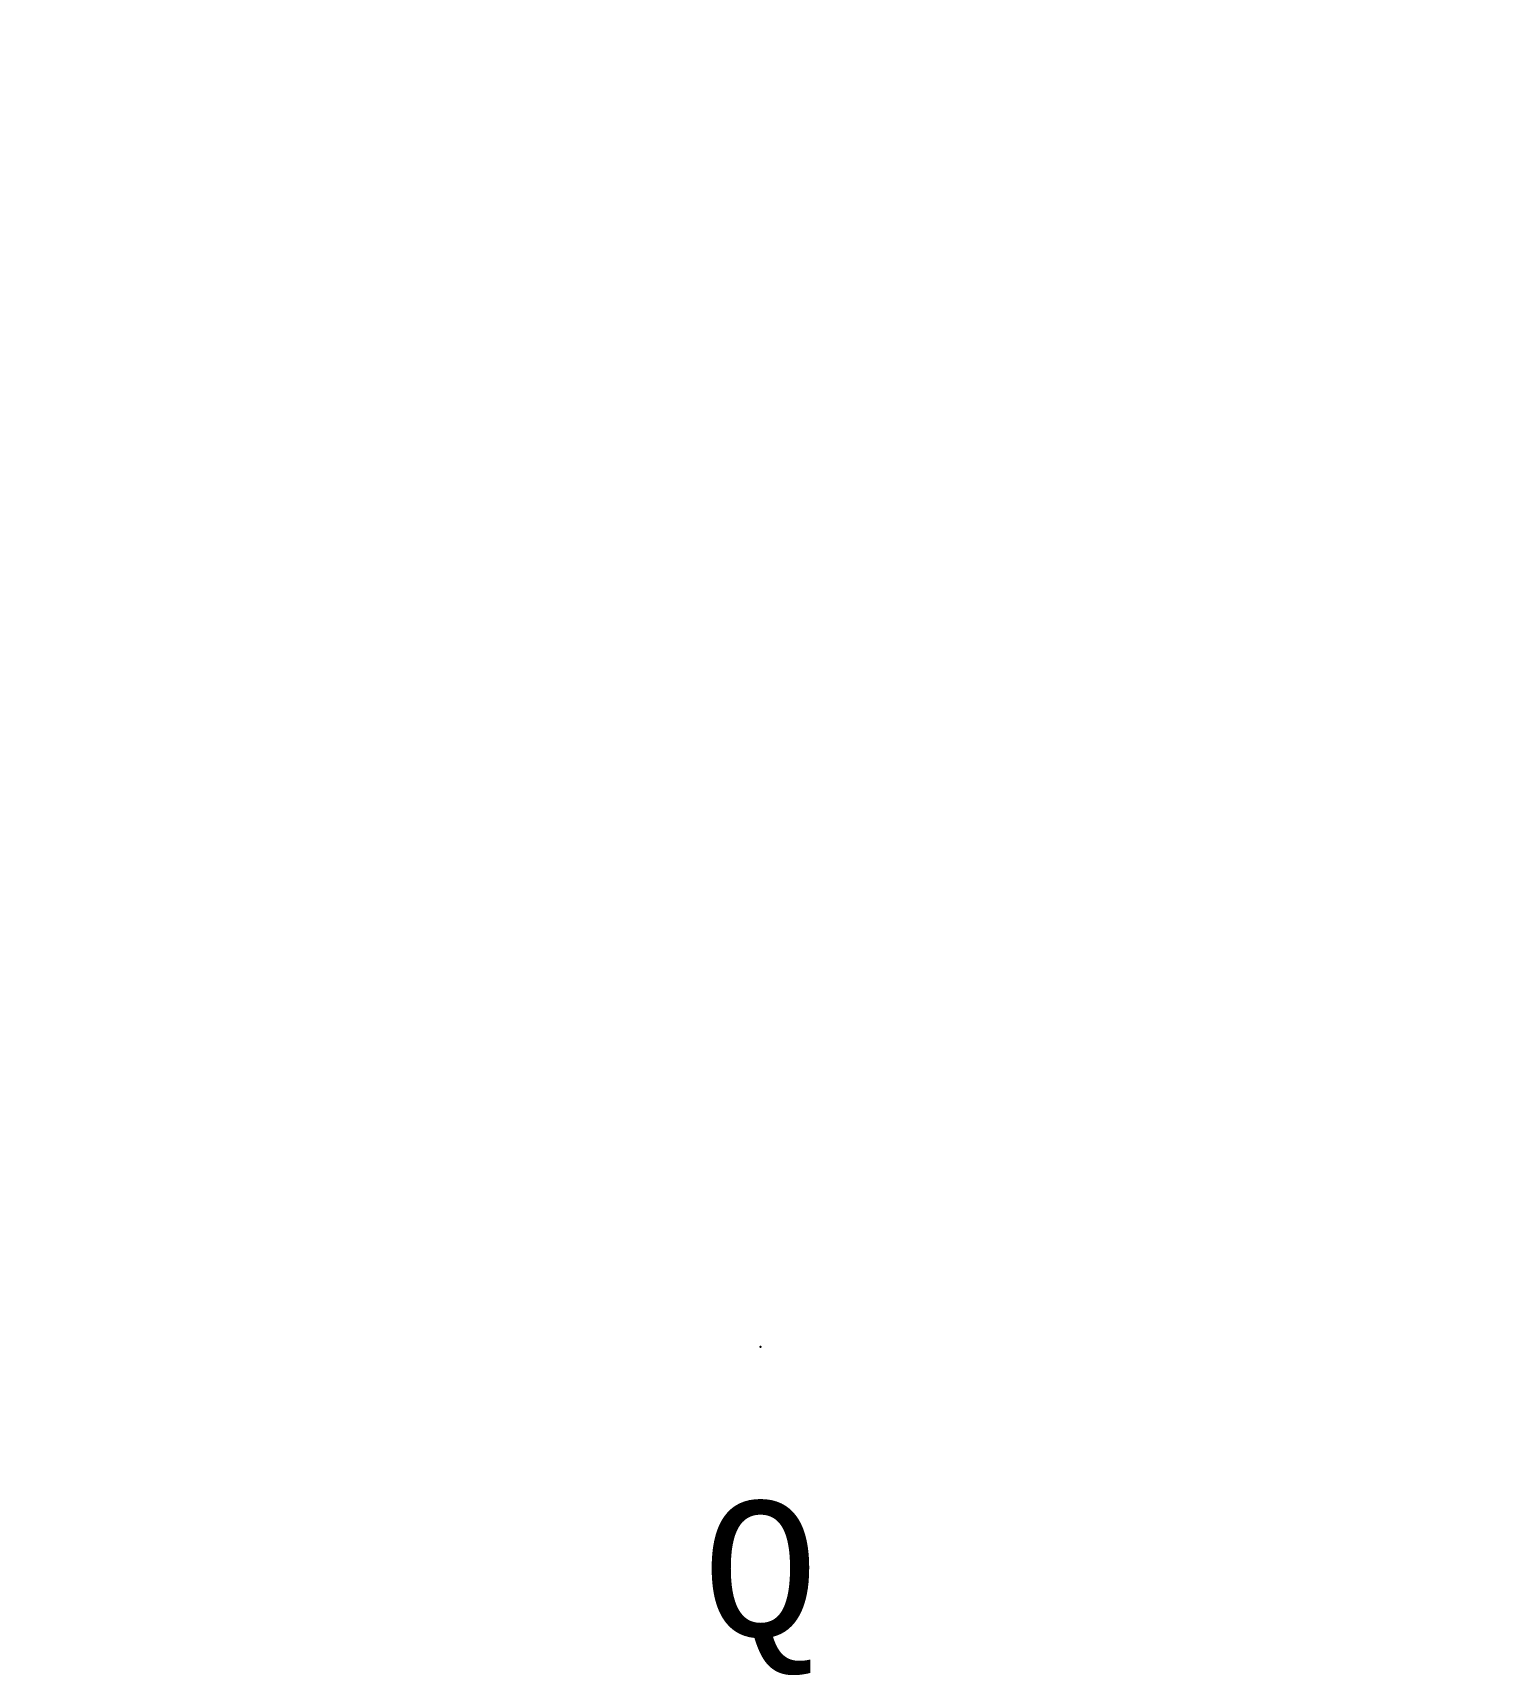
# Model space of a CAD drawing. Header units: inches. Extents: x -13.5 to 13.5, y -6.1 to 24.3.
import ezdxf
from ezdxf.enums import TextEntityAlignment as Align

# ---------------------------------------------------------------- set-up
doc = ezdxf.new("R2010")
doc.units = ezdxf.units.IN
doc.header["$MEASUREMENT"] = 0
doc.layers.add('A-FURN-P-SEAT', color=2, linetype='Continuous')
doc.layers.add('A-FURN-P-SEAT-T', color=2, linetype='Continuous')
doc.styles.add('MONOTXT', font='MONOTXT.SHX')

msp = doc.modelspace()

# ---------------------------------------------------------------- texts
at = {"layer": 'A-FURN-P-SEAT-T', "style": 'MONOTXT'}
msp.add_text('Q', height=2.5, dxfattribs=at).set_placement((0, -2.855, 0), align=Align.TOP_CENTER)

# ---------------------------------------------------------------- linework, layer by layer
at = {"layer": 'A-FURN-P-SEAT'}
for points in [[(-8.416, 24.192, 0, 0, 0), (-8.592, 24.14, 0.197, 0.197, 0)], [(-8.036, 24.192, 0, 0, 0), (-8.416, 24.192, 0.197, 0.197, 0)], [(-8.036, 24.192, 0, 0, 0), (-8.036, 24.02, 0.197, 0.197, 0)], [(-8.036, 24.02, 0, 0, 0), (-8.036, 24.192, 0.197, 0.197, 0)], [(-7.977, 24.192, 0, 0, 0), (-7.977, 24.104, 0.197, 0.197, 0)], [(-7.977, 24.02, 0, 0, 0), (-7.977, 24.192, 0.197, 0.197, 0)], [(-7.977, 24.192, 0, 0, 0), (-7.249, 24.192, 0.197, 0.197, 0)], [(-7.249, 24.192, 0, 0, 0), (-7.249, 24.104, 0.197, 0.197, 0)], [(-7.249, 24.192, 0, 0, 0), (-7.249, 24.02, 0.197, 0.197, 0)], [(-7.19, 24.02, 0, 0, 0), (-7.19, 24.192, 0.197, 0.197, 0)], [(-7.19, 24.192, 0, 0, 0), (-7.19, 24.02, 0.197, 0.197, 0)], [(-7.19, 24.192, 0, 0, 0), (-6.81, 24.192, 0.197, 0.197, 0)], [(-6.81, 24.192, 0, 0, 0), (-6.634, 24.14, 0.197, 0.197, 0)], [(6.81, 24.192, 0, 0, 0), (6.634, 24.14, 0.197, 0.197, 0)], [(7.19, 24.192, 0, 0, 0), (6.81, 24.192, 0.197, 0.197, 0)], [(7.19, 24.192, 0, 0, 0), (7.19, 24.021, 0.197, 0.197, 0)], [(7.19, 24.021, 0, 0, 0), (7.19, 24.192, 0.197, 0.197, 0)], [(7.249, 24.021, 0, 0, 0), (7.249, 24.192, 0.197, 0.197, 0)], [(7.249, 24.192, 0, 0, 0), (7.977, 24.192, 0.197, 0.197, 0)], [(7.249, 24.192, 0, 0, 0), (7.249, 24.105, 0.197, 0.197, 0)], [(7.977, 24.192, 0, 0, 0), (7.977, 24.021, 0.197, 0.197, 0)], [(7.977, 24.192, 0, 0, 0), (7.977, 24.105, 0.197, 0.197, 0)], [(8.036, 24.192, 0, 0, 0), (8.036, 24.021, 0.197, 0.197, 0)], [(8.036, 24.192, 0, 0, 0), (8.416, 24.192, 0.197, 0.197, 0)], [(8.036, 24.021, 0, 0, 0), (8.036, 24.192, 0.197, 0.197, 0)], [(8.416, 24.192, 0, 0, 0), (8.592, 24.14, 0.197, 0.197, 0)], [(-8.651, 23.983, 0, 0, 0), (-8.592, 24.14, 0.197, 0.197, 0)], [(-8.651, 23.84, 0, 0, 0), (-8.651, 23.983, 0.197, 0.197, 0)], [(-8.651, 23.983, 0, 0, 0), (-8.651, 23.84, 0.197, 0.197, 0)], [(-8.036, 23.882, 0, 0, 0), (-8.036, 24.032, 0.197, 0.197, 0)], [(-8.036, 24.032, 0, 0, 0), (-8.036, 23.882, 0.197, 0.197, 0)], [(-8.036, 24.02, 0, 0, 0), (-8.036, 23.552, 0.197, 0.197, 0)], [(-8.036, 23.552, 0, 0, 0), (-8.036, 24.02, 0.197, 0.197, 0)], [(-7.977, 24.104, 0, 0, 0), (-7.977, 23.945, 0.197, 0.197, 0)], [(-7.977, 24.032, 0, 0, 0), (-7.977, 23.882, 0.197, 0.197, 0)], [(-7.977, 24.032, 0, 0, 0), (-7.977, 23.945, 0.197, 0.197, 0)], [(-7.977, 23.552, 0, 0, 0), (-7.977, 24.02, 0.197, 0.197, 0)], [(-7.249, 23.945, 0, 0, 0), (-7.249, 24.104, 0.197, 0.197, 0)], [(-7.249, 24.032, 0, 0, 0), (-7.249, 23.882, 0.197, 0.197, 0)], [(-7.249, 24.032, 0, 0, 0), (-7.249, 23.945, 0.197, 0.197, 0)], [(-7.249, 24.02, 0, 0, 0), (-7.249, 23.552, 0.197, 0.197, 0)], [(-7.19, 23.882, 0, 0, 0), (-7.19, 24.032, 0.197, 0.197, 0)], [(-7.19, 24.032, 0, 0, 0), (-7.19, 23.882, 0.197, 0.197, 0)], [(-7.19, 24.02, 0, 0, 0), (-7.19, 23.552, 0.197, 0.197, 0)], [(-7.19, 23.552, 0, 0, 0), (-7.19, 24.02, 0.197, 0.197, 0)], [(-6.575, 23.983, 0, 0, 0), (-6.634, 24.14, 0.197, 0.197, 0)], [(-6.575, 23.84, 0, 0, 0), (-6.575, 23.983, 0.197, 0.197, 0)], [(-6.575, 23.983, 0, 0, 0), (-6.575, 23.84, 0.197, 0.197, 0)], [(6.575, 23.984, 0, 0, 0), (6.634, 24.14, 0.197, 0.197, 0)], [(6.575, 23.84, 0, 0, 0), (6.575, 23.984, 0.197, 0.197, 0)], [(6.575, 23.984, 0, 0, 0), (6.575, 23.84, 0.197, 0.197, 0)], [(7.19, 23.883, 0, 0, 0), (7.19, 24.033, 0.197, 0.197, 0)], [(7.19, 24.033, 0, 0, 0), (7.19, 23.883, 0.197, 0.197, 0)], [(7.19, 24.021, 0, 0, 0), (7.19, 23.552, 0.197, 0.197, 0)], [(7.19, 23.552, 0, 0, 0), (7.19, 24.021, 0.197, 0.197, 0)], [(7.249, 24.105, 0, 0, 0), (7.249, 24.021, 0.197, 0.197, 0)], [(7.249, 24.033, 0, 0, 0), (7.249, 24.021, 0.197, 0.197, 0)], [(7.249, 24.033, 0, 0, 0), (7.249, 24.021, 0.197, 0.197, 0)], [(7.249, 23.552, 0, 0, 0), (7.249, 24.021, 0.197, 0.197, 0)], [(7.249, 24.021, 0, 0, 0), (7.249, 23.883, 0.197, 0.197, 0)], [(7.249, 24.021, 0, 0, 0), (7.249, 23.945, 0.197, 0.197, 0)], [(7.249, 24.021, 0, 0, 0), (7.249, 23.945, 0.197, 0.197, 0)], [(7.977, 23.945, 0, 0, 0), (7.977, 24.105, 0.197, 0.197, 0)], [(7.977, 24.033, 0, 0, 0), (7.977, 23.883, 0.197, 0.197, 0)], [(7.977, 24.033, 0, 0, 0), (7.977, 23.945, 0.197, 0.197, 0)], [(7.977, 24.021, 0, 0, 0), (7.977, 23.552, 0.197, 0.197, 0)], [(8.036, 23.883, 0, 0, 0), (8.036, 24.033, 0.197, 0.197, 0)], [(8.036, 24.033, 0, 0, 0), (8.036, 23.883, 0.197, 0.197, 0)], [(8.036, 24.021, 0, 0, 0), (8.036, 23.552, 0.197, 0.197, 0)], [(8.036, 23.552, 0, 0, 0), (8.036, 24.021, 0.197, 0.197, 0)], [(8.651, 23.984, 0, 0, 0), (8.592, 24.14, 0.197, 0.197, 0)], [(8.651, 23.84, 0, 0, 0), (8.651, 23.984, 0.197, 0.197, 0)], [(8.651, 23.984, 0, 0, 0), (8.651, 23.84, 0.197, 0.197, 0)], [(-8.651, 23.448, 0, 0, 0), (-8.651, 23.84, 0.197, 0.197, 0)], [(-8.651, 23.84, 0, 0, 0), (-8.651, 23.448, 0.197, 0.197, 0)], [(-8.036, 23.472, 0, 0, 0), (-8.036, 23.882, 0.197, 0.197, 0)], [(-8.036, 23.882, 0, 0, 0), (-8.036, 23.472, 0.197, 0.197, 0)], [(-7.977, 23.882, 0, 0, 0), (-7.977, 23.472, 0.197, 0.197, 0)], [(-7.249, 23.882, 0, 0, 0), (-7.249, 23.472, 0.197, 0.197, 0)], [(-7.19, 23.472, 0, 0, 0), (-7.19, 23.882, 0.197, 0.197, 0)], [(-7.19, 23.882, 0, 0, 0), (-7.19, 23.472, 0.197, 0.197, 0)], [(-6.575, 23.448, 0, 0, 0), (-6.575, 23.84, 0.197, 0.197, 0)], [(-6.575, 23.84, 0, 0, 0), (-6.575, 23.448, 0.197, 0.197, 0)], [(6.575, 23.84, 0, 0, 0), (6.575, 23.448, 0.197, 0.197, 0)], [(6.575, 23.448, 0, 0, 0), (6.575, 23.84, 0.197, 0.197, 0)], [(7.19, 23.473, 0, 0, 0), (7.19, 23.883, 0.197, 0.197, 0)], [(7.19, 23.883, 0, 0, 0), (7.19, 23.473, 0.197, 0.197, 0)], [(7.977, 23.883, 0, 0, 0), (7.977, 23.473, 0.197, 0.197, 0)], [(8.036, 23.473, 0, 0, 0), (8.036, 23.883, 0.197, 0.197, 0)], [(8.036, 23.883, 0, 0, 0), (8.036, 23.473, 0.197, 0.197, 0)], [(8.651, 23.448, 0, 0, 0), (8.651, 23.84, 0.197, 0.197, 0)], [(8.651, 23.84, 0, 0, 0), (8.651, 23.448, 0.197, 0.197, 0)], [(-8.651, 23.448, 0, 0, 0), (-8.651, 22.912, 0.197, 0.197, 0)], [(-8.651, 22.912, 0, 0, 0), (-8.651, 23.448, 0.197, 0.197, 0)], [(-8.036, 23.552, 0, 0, 0), (-8.036, 22.912, 0.197, 0.197, 0)], [(-8.036, 23.552, 0, 0, 0), (-8.036, 22.912, 0.197, 0.197, 0)], [(-8.036, 22.912, 0, 0, 0), (-8.036, 23.472, 0.197, 0.197, 0)], [(-8.036, 23.472, 0, 0, 0), (-8.036, 22.912, 0.197, 0.197, 0)], [(-7.977, 22.912, 0, 0, 0), (-7.977, 23.552, 0.197, 0.197, 0)], [(-7.977, 23.472, 0, 0, 0), (-7.977, 22.912, 0.197, 0.197, 0)], [(-7.249, 23.552, 0, 0, 0), (-7.249, 22.912, 0.197, 0.197, 0)], [(-7.249, 23.472, 0, 0, 0), (-7.249, 22.912, 0.197, 0.197, 0)], [(-7.19, 23.552, 0, 0, 0), (-7.19, 22.912, 0.197, 0.197, 0)], [(-7.19, 22.912, 0, 0, 0), (-7.19, 23.552, 0.197, 0.197, 0)], [(-7.19, 22.912, 0, 0, 0), (-7.19, 23.472, 0.197, 0.197, 0)], [(-7.19, 23.472, 0, 0, 0), (-7.19, 22.912, 0.197, 0.197, 0)], [(-6.575, 22.912, 0, 0, 0), (-6.575, 23.448, 0.197, 0.197, 0)], [(-6.575, 23.448, 0, 0, 0), (-6.575, 22.912, 0.197, 0.197, 0)], [(6.575, 23.448, 0, 0, 0), (6.575, 22.913, 0.197, 0.197, 0)], [(6.575, 22.913, 0, 0, 0), (6.575, 23.448, 0.197, 0.197, 0)], [(7.19, 23.552, 0, 0, 0), (7.19, 22.913, 0.197, 0.197, 0)], [(7.19, 23.552, 0, 0, 0), (7.19, 22.913, 0.197, 0.197, 0)], [(7.19, 22.913, 0, 0, 0), (7.19, 23.473, 0.197, 0.197, 0)], [(7.19, 23.473, 0, 0, 0), (7.19, 22.913, 0.197, 0.197, 0)], [(7.249, 22.913, 0, 0, 0), (7.249, 23.552, 0.197, 0.197, 0)], [(7.249, 23.473, 0, 0, 0), (7.249, 22.913, 0.197, 0.197, 0)], [(7.977, 23.552, 0, 0, 0), (7.977, 22.913, 0.197, 0.197, 0)], [(7.977, 23.473, 0, 0, 0), (7.977, 22.913, 0.197, 0.197, 0)], [(8.036, 23.552, 0, 0, 0), (8.036, 22.913, 0.197, 0.197, 0)], [(8.036, 22.913, 0, 0, 0), (8.036, 23.552, 0.197, 0.197, 0)], [(8.036, 22.913, 0, 0, 0), (8.036, 23.473, 0.197, 0.197, 0)], [(8.036, 23.473, 0, 0, 0), (8.036, 22.913, 0.197, 0.197, 0)], [(8.651, 22.913, 0, 0, 0), (8.651, 23.448, 0.197, 0.197, 0)], [(8.651, 23.448, 0, 0, 0), (8.651, 22.913, 0.197, 0.197, 0)], [(-8.651, 22.912, 0, 0, 0), (-8.651, 22.377, 0.197, 0.197, 0)], [(-8.651, 22.912, 0, 0, 0), (-8.651, 22.377, 0.197, 0.197, 0)], [(-8.036, 22.912, 0, 0, 0), (-8.036, 22.353, 0.197, 0.197, 0)], [(-8.036, 22.912, 0, 0, 0), (-8.036, 22.353, 0.197, 0.197, 0)], [(-8.036, 22.912, 0, 0, 0), (-8.036, 22.353, 0.197, 0.197, 0)], [(-8.036, 22.912, 0, 0, 0), (-8.036, 22.353, 0.197, 0.197, 0)], [(-7.977, 22.435, 0, 0, 0), (-7.977, 22.912, 0.197, 0.197, 0)], [(-7.977, 22.912, 0, 0, 0), (-7.977, 22.435, 0.197, 0.197, 0)], [(-7.249, 22.912, 0, 0, 0), (-7.249, 22.461, 0.197, 0.197, 0)], [(-7.249, 22.912, 0, 0, 0), (-7.249, 22.461, 0.197, 0.197, 0)], [(-7.19, 22.912, 0, 0, 0), (-7.19, 22.407, 0.197, 0.197, 0)], [(-7.19, 22.912, 0, 0, 0), (-7.19, 22.407, 0.197, 0.197, 0)], [(-7.19, 22.912, 0, 0, 0), (-7.19, 22.407, 0.197, 0.197, 0)], [(-7.19, 22.912, 0, 0, 0), (-7.19, 22.407, 0.197, 0.197, 0)], [(-6.575, 22.912, 0, 0, 0), (-6.575, 22.377, 0.197, 0.197, 0)], [(-6.575, 22.912, 0, 0, 0), (-6.575, 22.377, 0.197, 0.197, 0)], [(6.575, 22.913, 0, 0, 0), (6.575, 22.377, 0.197, 0.197, 0)], [(6.575, 22.913, 0, 0, 0), (6.575, 22.377, 0.197, 0.197, 0)], [(7.19, 22.913, 0, 0, 0), (7.19, 22.407, 0.197, 0.197, 0)], [(7.19, 22.913, 0, 0, 0), (7.19, 22.407, 0.197, 0.197, 0)], [(7.19, 22.913, 0, 0, 0), (7.19, 22.407, 0.197, 0.197, 0)], [(7.19, 22.913, 0, 0, 0), (7.19, 22.407, 0.197, 0.197, 0)], [(7.249, 22.46, 0, 0, 0), (7.249, 22.913, 0.197, 0.197, 0)], [(7.249, 22.913, 0, 0, 0), (7.249, 22.46, 0.197, 0.197, 0)], [(7.977, 22.913, 0, 0, 0), (7.977, 22.434, 0.197, 0.197, 0)], [(7.977, 22.913, 0, 0, 0), (7.977, 22.434, 0.197, 0.197, 0)], [(8.036, 22.913, 0, 0, 0), (8.036, 22.353, 0.197, 0.197, 0)], [(8.036, 22.913, 0, 0, 0), (8.036, 22.353, 0.197, 0.197, 0)], [(8.036, 22.913, 0, 0, 0), (8.036, 22.353, 0.197, 0.197, 0)], [(8.036, 22.913, 0, 0, 0), (8.036, 22.353, 0.197, 0.197, 0)], [(8.651, 22.913, 0, 0, 0), (8.651, 22.377, 0.197, 0.197, 0)], [(8.651, 22.913, 0, 0, 0), (8.651, 22.377, 0.197, 0.197, 0)], [(-8.651, 22.377, 0, 0, 0), (-8.651, 21.985, 0.197, 0.197, 0)], [(-8.651, 21.985, 0, 0, 0), (-8.651, 22.377, 0.197, 0.197, 0)], [(-8.092, 22.283, 0, 0, 0), (-7.985, 22.417, 0.197, 0.197, 0)], [(-7.973, 22.445, 0, 0, 0), (-7.985, 22.417, 0.197, 0.197, 0)], [(-7.985, 22.417, 0, 0, 0), (-7.977, 22.435, 0.197, 0.197, 0)], [(-7.985, 22.417, 0, 0, 0), (-7.977, 22.426, 0.197, 0.197, 0)], [(-7.977, 22.426, 0, 0, 0), (-7.957, 22.452, 0.197, 0.197, 0)], [(-7.977, 22.435, 0, 0, 0), (-7.973, 22.445, 0.197, 0.197, 0)], [(-7.973, 22.445, 0, 0, 0), (-7.957, 22.452, 0.197, 0.197, 0)], [(-7.973, 22.445, 0, 0, 0), (-7.957, 22.452, 0.197, 0.197, 0)], [(-7.957, 22.452, 0, 0, 0), (-7.915, 22.503, 0.197, 0.197, 0)], [(-7.652, 22.603, 0, 0, 0), (-7.915, 22.503, 0.197, 0.197, 0)], [(-7.333, 22.537, 0, 0, 0), (-7.652, 22.603, 0.197, 0.197, 0)], [(-7.249, 22.461, 0, 0, 0), (-7.333, 22.537, 0.197, 0.197, 0)], [(-7.293, 22.462, 0, 0, 0), (-7.305, 22.475, 0.197, 0.197, 0)], [(-7.249, 22.412, 0, 0, 0), (-7.293, 22.462, 0.197, 0.197, 0)], [(-7.163, 22.383, 0, 0, 0), (-7.249, 22.461, 0.197, 0.197, 0)], [(-7.232, 22.393, 0, 0, 0), (-7.249, 22.412, 0.197, 0.197, 0)], [(-7.213, 22.372, 0, 0, 0), (-7.232, 22.393, 0.197, 0.197, 0)], [(-7.213, 22.372, 0, 0, 0), (-7.19, 22.345, 0.197, 0.197, 0)], [(-7.163, 22.383, 0, 0, 0), (-7.077, 22.217, 0.197, 0.197, 0)], [(-6.575, 22.377, 0, 0, 0), (-6.575, 21.985, 0.197, 0.197, 0)], [(-6.575, 21.985, 0, 0, 0), (-6.575, 22.377, 0.197, 0.197, 0)], [(-4.61, 22.066, 0, 0, 0), (-2.977, 22.407, 0.197, 0.197, 0)], [(-2.977, 22.407, 0, 0, 0), (-1.304, 22.568, 0.197, 0.197, 0)], [(-2.956, 22.229, 0, 0, 0), (0, 22.437, 0.197, 0.197, 0)], [(-2.956, 22.242, 0, 0, 0), (-1.294, 22.403, 0.197, 0.197, 0)], [(-1.304, 22.568, 0, 0, 0), (-0.75, 22.568, 0.197, 0.197, 0)], [(-1.303, 22.545, 0, 0, 0), (0, 22.599, 0.197, 0.197, 0)], [(-1.294, 22.403, 0, 0, 0), (0, 22.456, 0.197, 0.197, 0)], [(1.303, 22.545, 0, 0, 0), (0, 22.599, 0.197, 0.197, 0)], [(1.294, 22.403, 0, 0, 0), (0, 22.456, 0.197, 0.197, 0)], [(2.956, 22.229, 0, 0, 0), (0, 22.437, 0.197, 0.197, 0)], [(1.304, 22.568, 0, 0, 0), (0.75, 22.568, 0.197, 0.197, 0)], [(2.956, 22.242, 0, 0, 0), (1.294, 22.403, 0.197, 0.197, 0)], [(2.977, 22.407, 0, 0, 0), (1.304, 22.568, 0.197, 0.197, 0)], [(4.61, 22.066, 0, 0, 0), (2.977, 22.407, 0.197, 0.197, 0)], [(6.575, 22.377, 0, 0, 0), (6.575, 21.985, 0.197, 0.197, 0)], [(6.575, 21.985, 0, 0, 0), (6.575, 22.377, 0.197, 0.197, 0)], [(7.164, 22.383, 0, 0, 0), (7.077, 22.217, 0.197, 0.197, 0)], [(7.077, 22.217, 0, 0, 0), (7.214, 22.372, 0.197, 0.197, 0)], [(7.164, 22.383, 0, 0, 0), (7.249, 22.46, 0.197, 0.197, 0)], [(7.295, 22.463, 0, 0, 0), (7.214, 22.372, 0.197, 0.197, 0)], [(7.249, 22.46, 0, 0, 0), (7.333, 22.537, 0.197, 0.197, 0)], [(7.306, 22.475, 0, 0, 0), (7.295, 22.463, 0.197, 0.197, 0)], [(7.333, 22.537, 0, 0, 0), (7.652, 22.603, 0.197, 0.197, 0)], [(7.652, 22.603, 0, 0, 0), (7.916, 22.503, 0.197, 0.197, 0)], [(7.977, 22.427, 0, 0, 0), (7.916, 22.503, 0.197, 0.197, 0)], [(7.957, 22.452, 0, 0, 0), (7.973, 22.445, 0.197, 0.197, 0)], [(7.973, 22.445, 0, 0, 0), (7.957, 22.452, 0.197, 0.197, 0)], [(7.973, 22.445, 0, 0, 0), (7.984, 22.419, 0.197, 0.197, 0)], [(7.977, 22.434, 0, 0, 0), (7.973, 22.445, 0.197, 0.197, 0)], [(7.984, 22.419, 0, 0, 0), (7.977, 22.434, 0.197, 0.197, 0)], [(8.093, 22.283, 0, 0, 0), (7.977, 22.427, 0.197, 0.197, 0)], [(8.651, 22.377, 0, 0, 0), (8.651, 21.985, 0.197, 0.197, 0)], [(8.651, 21.985, 0, 0, 0), (8.651, 22.377, 0.197, 0.197, 0)], [(-8.128, 21.959, 0, 0, 0), (-8.111, 22.112, 0.197, 0.197, 0)], [(-8.111, 22.112, 0, 0, 0), (-8.122, 22.085, 0.197, 0.197, 0)], [(-8.122, 22.085, 0, 0, 0), (-8.111, 22.112, 0.197, 0.197, 0)], [(-8.122, 22.085, 0, 0, 0), (-8.116, 22.069, 0.197, 0.197, 0)], [(-8.116, 22.069, 0, 0, 0), (-8.122, 22.085, 0.197, 0.197, 0)], [(-8.111, 22.112, 0, 0, 0), (-8.092, 22.283, 0.197, 0.197, 0)], [(-7.19, 22.345, 0, 0, 0), (-7.077, 22.217, 0.197, 0.197, 0)], [(-7.076, 22.216, 0, 0, 0), (-7.077, 22.217, 0.197, 0.197, 0)], [(-7.076, 22.216, 0, 0, 0), (-6.903, 21.985, 0.197, 0.197, 0)], [(-4.573, 21.903, 0, 0, 0), (-2.956, 22.242, 0.197, 0.197, 0)], [(-2.956, 22.229, 0, 0, 0), (-4.573, 21.891, 0.197, 0.197, 0)], [(4.574, 21.903, 0, 0, 0), (2.956, 22.242, 0.197, 0.197, 0)], [(2.956, 22.229, 0, 0, 0), (4.574, 21.891, 0.197, 0.197, 0)], [(6.903, 21.985, 0, 0, 0), (7.076, 22.216, 0.197, 0.197, 0)], [(7.077, 22.217, 0, 0, 0), (7.076, 22.216, 0.197, 0.197, 0)], [(8.116, 22.071, 0, 0, 0), (8.093, 22.283, 0.197, 0.197, 0)], [(8.112, 22.11, 0, 0, 0), (8.122, 22.085, 0.197, 0.197, 0)], [(8.122, 22.085, 0, 0, 0), (8.112, 22.11, 0.197, 0.197, 0)], [(8.122, 22.085, 0, 0, 0), (8.116, 22.071, 0.197, 0.197, 0)], [(8.116, 22.071, 0, 0, 0), (8.122, 22.085, 0.197, 0.197, 0)], [(8.128, 21.959, 0, 0, 0), (8.116, 22.071, 0.197, 0.197, 0)], [(-8.651, 21.985, 0, 0, 0), (-8.651, 21.841, 0.197, 0.197, 0)], [(-8.651, 21.841, 0, 0, 0), (-8.651, 21.985, 0.197, 0.197, 0)], [(-8.651, 21.841, 0, 0, 0), (-8.592, 21.685, 0.197, 0.197, 0)], [(-8.036, 21.755, 0, 0, 0), (-8.128, 21.959, 0.197, 0.197, 0)], [(-8.077, 21.914, 0, 0, 0), (-8.008, 21.795, 0.197, 0.197, 0)], [(-7.988, 21.761, 0, 0, 0), (-8.008, 21.795, 0.197, 0.197, 0)], [(-6.303, 21.187, 0, 0, 0), (-6.903, 21.985, 0.197, 0.197, 0)], [(-6.575, 21.841, 0, 0, 0), (-6.634, 21.685, 0.197, 0.197, 0)], [(-6.575, 21.985, 0, 0, 0), (-6.575, 21.841, 0.197, 0.197, 0)], [(-6.575, 21.841, 0, 0, 0), (-6.575, 21.985, 0.197, 0.197, 0)], [(-5.41, 21.757, 0, 0, 0), (-4.61, 22.066, 0.197, 0.197, 0)], [(-5.362, 21.597, 0, 0, 0), (-4.573, 21.903, 0.197, 0.197, 0)], [(-4.573, 21.891, 0, 0, 0), (-5.353, 21.588, 0.197, 0.197, 0)], [(5.363, 21.597, 0, 0, 0), (4.574, 21.903, 0.197, 0.197, 0)], [(4.574, 21.891, 0, 0, 0), (5.354, 21.588, 0.197, 0.197, 0)], [(5.411, 21.757, 0, 0, 0), (4.61, 22.066, 0.197, 0.197, 0)], [(6.303, 21.187, 0, 0, 0), (6.903, 21.985, 0.197, 0.197, 0)], [(6.575, 21.985, 0, 0, 0), (6.575, 21.841, 0.197, 0.197, 0)], [(6.575, 21.841, 0, 0, 0), (6.575, 21.985, 0.197, 0.197, 0)], [(6.575, 21.841, 0, 0, 0), (6.634, 21.685, 0.197, 0.197, 0)], [(8.009, 21.795, 0, 0, 0), (7.985, 21.755, 0.197, 0.197, 0)], [(8.009, 21.795, 0, 0, 0), (8.036, 21.842, 0.197, 0.197, 0)], [(8.036, 21.754, 0, 0, 0), (8.128, 21.959, 0.197, 0.197, 0)], [(8.036, 21.842, 0, 0, 0), (8.078, 21.914, 0.197, 0.197, 0)], [(8.651, 21.841, 0, 0, 0), (8.592, 21.685, 0.197, 0.197, 0)], [(8.651, 21.985, 0, 0, 0), (8.651, 21.841, 0.197, 0.197, 0)], [(8.651, 21.841, 0, 0, 0), (8.651, 21.985, 0.197, 0.197, 0)], [(-8.416, 21.633, 0, 0, 0), (-8.592, 21.685, 0.197, 0.197, 0)], [(-8.036, 21.633, 0, 0, 0), (-8.416, 21.633, 0.197, 0.197, 0)], [(-8.034, 21.751, 0, 0, 0), (-8.036, 21.755, 0.197, 0.197, 0)], [(-8.036, 21.755, 0, 0, 0), (-8.036, 21.633, 0.197, 0.197, 0)], [(-8.036, 21.633, 0, 0, 0), (-8.036, 21.755, 0.197, 0.197, 0)], [(-8.034, 21.751, 0, 0, 0), (-7.977, 21.693, 0.197, 0.197, 0)], [(-7.965, 21.721, 0, 0, 0), (-7.988, 21.761, 0.197, 0.197, 0)], [(-7.977, 21.693, 0, 0, 0), (-7.903, 21.617, 0.197, 0.197, 0)], [(-7.977, 21.633, 0, 0, 0), (-7.977, 21.693, 0.197, 0.197, 0)], [(-7.977, 21.633, 0, 0, 0), (-7.977, 21.693, 0.197, 0.197, 0)], [(-7.977, 21.633, 0, 0, 0), (-7.918, 21.633, 0.197, 0.197, 0)], [(-7.903, 21.617, 0, 0, 0), (-7.965, 21.721, 0.197, 0.197, 0)], [(-7.903, 21.617, 0, 0, 0), (-7.902, 21.616, 0.197, 0.197, 0)], [(-7.736, 21.38, 0, 0, 0), (-7.902, 21.616, 0.197, 0.197, 0)], [(-6.669, 21.674, 0, 0, 0), (-6.634, 21.685, 0.197, 0.197, 0)], [(-6.328, 21.166, 0, 0, 0), (-5.954, 21.484, 0.197, 0.197, 0)], [(-5.954, 21.484, 0, 0, 0), (-5.41, 21.757, 0.197, 0.197, 0)], [(-5.903, 21.327, 0, 0, 0), (-5.362, 21.597, 0.197, 0.197, 0)], [(-5.353, 21.588, 0, 0, 0), (-5.903, 21.314, 0.197, 0.197, 0)], [(5.354, 21.588, 0, 0, 0), (5.903, 21.314, 0.197, 0.197, 0)], [(5.903, 21.327, 0, 0, 0), (5.363, 21.597, 0.197, 0.197, 0)], [(5.954, 21.484, 0, 0, 0), (5.411, 21.757, 0.197, 0.197, 0)], [(6.329, 21.166, 0, 0, 0), (5.954, 21.484, 0.197, 0.197, 0)], [(6.67, 21.675, 0, 0, 0), (6.634, 21.685, 0.197, 0.197, 0)], [(7.902, 21.616, 0, 0, 0), (7.736, 21.38, 0.197, 0.197, 0)], [(7.902, 21.616, 0, 0, 0), (7.903, 21.617, 0.197, 0.197, 0)], [(7.966, 21.723, 0, 0, 0), (7.903, 21.617, 0.197, 0.197, 0)], [(7.977, 21.692, 0, 0, 0), (7.903, 21.617, 0.197, 0.197, 0)], [(7.919, 21.633, 0, 0, 0), (7.977, 21.633, 0.197, 0.197, 0)], [(7.977, 21.742, 0, 0, 0), (7.966, 21.723, 0.197, 0.197, 0)], [(7.985, 21.755, 0, 0, 0), (7.977, 21.742, 0.197, 0.197, 0)], [(8.035, 21.751, 0, 0, 0), (7.977, 21.692, 0.197, 0.197, 0)], [(7.977, 21.692, 0, 0, 0), (7.977, 21.633, 0.197, 0.197, 0)], [(7.977, 21.633, 0, 0, 0), (7.977, 21.692, 0.197, 0.197, 0)], [(8.035, 21.751, 0, 0, 0), (8.036, 21.754, 0.197, 0.197, 0)], [(8.036, 21.754, 0, 0, 0), (8.036, 21.633, 0.197, 0.197, 0)], [(8.036, 21.633, 0, 0, 0), (8.036, 21.754, 0.197, 0.197, 0)], [(8.036, 21.633, 0, 0, 0), (8.416, 21.633, 0.197, 0.197, 0)], [(8.416, 21.633, 0, 0, 0), (8.592, 21.685, 0.197, 0.197, 0)], [(-6.835, 20.096, 0, 0, 0), (-7.736, 21.38, 0.197, 0.197, 0)], [(-6.527, 20.875, 0, 0, 0), (-6.328, 21.166, 0.197, 0.197, 0)], [(-6.275, 21.011, 0, 0, 0), (-5.903, 21.327, 0.197, 0.197, 0)], [(-5.903, 21.314, 0, 0, 0), (-6.275, 20.998, 0.197, 0.197, 0)], [(6.275, 21.011, 0, 0, 0), (5.903, 21.327, 0.197, 0.197, 0)], [(5.903, 21.314, 0, 0, 0), (6.275, 20.998, 0.197, 0.197, 0)], [(6.527, 20.875, 0, 0, 0), (6.329, 21.166, 0.197, 0.197, 0)], [(6.835, 20.096, 0, 0, 0), (7.736, 21.38, 0.197, 0.197, 0)], [(-6.527, 20.875, 0, 0, 0), (-6.544, 20.841, 0.197, 0.197, 0)], [(-6.471, 20.721, 0, 0, 0), (-6.275, 21.011, 0.197, 0.197, 0)], [(-6.275, 20.998, 0, 0, 0), (-6.471, 20.708, 0.197, 0.197, 0)], [(6.472, 20.721, 0, 0, 0), (6.275, 21.011, 0.197, 0.197, 0)], [(6.275, 20.998, 0, 0, 0), (6.472, 20.708, 0.197, 0.197, 0)], [(6.527, 20.875, 0, 0, 0), (6.545, 20.841, 0.197, 0.197, 0)], [(-7.18, 19.208, 0, 0, 0), (-6.544, 20.841, 0.197, 0.197, 0)], [(-6.569, 20.473, 0, 0, 0), (-6.471, 20.708, 0.197, 0.197, 0)], [(-6.471, 20.721, 0, 0, 0), (-6.542, 20.537, 0.197, 0.197, 0)], [(6.472, 20.721, 0, 0, 0), (6.543, 20.537, 0.197, 0.197, 0)], [(6.569, 20.473, 0, 0, 0), (6.472, 20.708, 0.197, 0.197, 0)], [(6.545, 20.841, 0, 0, 0), (7.181, 19.208, 0.197, 0.197, 0)], [(-6.569, 20.473, 0, 0, 0), (-7.182, 18.814, 0.197, 0.197, 0)], [(-6.609, 20.365, 0, 0, 0), (-7.101, 19.094, 0.197, 0.197, 0)], [(6.569, 20.473, 0, 0, 0), (7.183, 18.814, 0.197, 0.197, 0)], [(6.609, 20.365, 0, 0, 0), (7.101, 19.094, 0.197, 0.197, 0)], [(-7.18, 19.208, 0, 0, 0), (-7.697, 17.514, 0.197, 0.197, 0)], [(-7.612, 17.372, 0, 0, 0), (-7.101, 19.094, 0.197, 0.197, 0)], [(7.612, 17.372, 0, 0, 0), (7.101, 19.094, 0.197, 0.197, 0)], [(7.697, 17.514, 0, 0, 0), (7.181, 19.208, 0.197, 0.197, 0)], [(-7.182, 18.814, 0, 0, 0), (-7.486, 17.783, 0.197, 0.197, 0)], [(7.183, 18.814, 0, 0, 0), (7.486, 17.783, 0.197, 0.197, 0)], [(-7.691, 18.062, 0, 0, 0), (-7.459, 18.294, 0.197, 0.197, 0)], [(7.459, 18.294, 0, 0, 0), (7.691, 18.062, 0.197, 0.197, 0)], [(-8.695, 16.628, 0, 0, 0), (-7.691, 18.062, 0.197, 0.197, 0)], [(-2.757, 17.574, 0, 0, 0), (0, 17.819, 0.197, 0.197, 0)], [(2.758, 17.574, 0, 0, 0), (0, 17.819, 0.197, 0.197, 0)], [(7.691, 18.062, 0, 0, 0), (8.695, 16.628, 0.197, 0.197, 0)], [(-7.733, 17.406, 0, 0, 0), (-7.697, 17.514, 0.197, 0.197, 0)], [(-7.486, 17.783, 0, 0, 0), (-7.625, 16.824, 0.197, 0.197, 0)], [(-7.576, 17.491, 0, 0, 0), (-7.521, 17.538, 0.197, 0.197, 0)], [(-7.57, 17.512, 0, 0, 0), (-7.519, 17.556, 0.197, 0.197, 0)], [(-2.757, 17.574, 0, 0, 0), (-5.112, 16.935, 0.197, 0.197, 0)], [(2.758, 17.574, 0, 0, 0), (5.113, 16.935, 0.197, 0.197, 0)], [(7.486, 17.783, 0, 0, 0), (7.626, 16.824, 0.197, 0.197, 0)], [(7.57, 17.512, 0, 0, 0), (7.519, 17.556, 0.197, 0.197, 0)], [(7.577, 17.491, 0, 0, 0), (7.522, 17.538, 0.197, 0.197, 0)], [(7.733, 17.406, 0, 0, 0), (7.697, 17.514, 0.197, 0.197, 0)], [(-7.812, 17.142, 0, 0, 0), (-7.761, 17.259, 0.197, 0.197, 0)], [(-7.793, 17.187, 0, 0, 0), (-7.757, 17.299, 0.197, 0.197, 0)], [(-7.757, 17.299, 0, 0, 0), (-7.733, 17.406, 0.197, 0.197, 0)], [(-7.651, 17.17, 0, 0, 0), (-7.637, 17.27, 0.197, 0.197, 0)], [(-7.637, 17.27, 0, 0, 0), (-7.612, 17.372, 0.197, 0.197, 0)], [(-7.622, 17.332, 0, 0, 0), (-7.541, 17.401, 0.197, 0.197, 0)], [(7.622, 17.332, 0, 0, 0), (7.542, 17.401, 0.197, 0.197, 0)], [(7.638, 17.27, 0, 0, 0), (7.612, 17.372, 0.197, 0.197, 0)], [(7.652, 17.17, 0, 0, 0), (7.638, 17.27, 0.197, 0.197, 0)], [(7.757, 17.299, 0, 0, 0), (7.733, 17.406, 0.197, 0.197, 0)], [(7.793, 17.187, 0, 0, 0), (7.757, 17.299, 0.197, 0.197, 0)], [(7.813, 17.142, 0, 0, 0), (7.761, 17.259, 0.197, 0.197, 0)], [(-7.748, 16.93, 0, 0, 0), (-7.812, 17.142, 0.197, 0.197, 0)], [(-7.748, 16.93, 0, 0, 0), (-7.666, 16.842, 0.197, 0.197, 0)], [(-7.69, 17.051, 0, 0, 0), (-7.651, 17.17, 0.197, 0.197, 0)], [(-7.625, 16.837, 0, 0, 0), (-7.69, 17.051, 0.197, 0.197, 0)], [(-7.601, 16.988, 0, 0, 0), (-7.671, 16.988, 0.197, 0.197, 0)], [(-7.602, 16.986, 0, 0, 0), (-7.671, 16.987, 0.197, 0.197, 0)], [(-7.659, 16.983, 0, 0, 0), (-7.669, 16.983, 0.197, 0.197, 0)], [(-7.625, 16.985, 0, 0, 0), (-7.659, 16.983, 0.197, 0.197, 0)], [(-7.608, 16.941, 0, 0, 0), (-7.655, 16.936, 0.197, 0.197, 0)], [(-7.625, 16.985, 0, 0, 0), (-7.602, 16.985, 0.197, 0.197, 0)], [(-5.112, 16.935, 0, 0, 0), (-6.406, 16.427, 0.197, 0.197, 0)], [(5.113, 16.935, 0, 0, 0), (6.407, 16.427, 0.197, 0.197, 0)], [(7.602, 16.988, 0, 0, 0), (7.672, 16.988, 0.197, 0.197, 0)], [(7.602, 16.986, 0, 0, 0), (7.671, 16.987, 0.197, 0.197, 0)], [(7.625, 16.985, 0, 0, 0), (7.602, 16.985, 0.197, 0.197, 0)], [(7.609, 16.941, 0, 0, 0), (7.655, 16.936, 0.197, 0.197, 0)], [(7.625, 16.837, 0, 0, 0), (7.691, 17.051, 0.197, 0.197, 0)], [(7.625, 16.985, 0, 0, 0), (7.659, 16.983, 0.197, 0.197, 0)], [(7.691, 17.051, 0, 0, 0), (7.652, 17.17, 0.197, 0.197, 0)], [(7.659, 16.983, 0, 0, 0), (7.67, 16.983, 0.197, 0.197, 0)], [(7.749, 16.93, 0, 0, 0), (7.667, 16.842, 0.197, 0.197, 0)], [(7.749, 16.93, 0, 0, 0), (7.813, 17.142, 0.197, 0.197, 0)], [(-9.434, 15.042, 0, 0, 0), (-8.695, 16.628, 0.197, 0.197, 0)], [(-7.666, 16.842, 0, 0, 0), (-7.625, 16.837, 0.197, 0.197, 0)], [(-7.522, 16.431, 0, 0, 0), (-7.625, 16.824, 0.197, 0.197, 0)], [(-7.623, 16.837, 0, 0, 0), (-7.625, 16.837, 0.197, 0.197, 0)], [(7.523, 16.431, 0, 0, 0), (7.626, 16.824, 0.197, 0.197, 0)], [(7.624, 16.837, 0, 0, 0), (7.625, 16.837, 0.197, 0.197, 0)], [(7.667, 16.842, 0, 0, 0), (7.625, 16.837, 0.197, 0.197, 0)], [(8.695, 16.628, 0, 0, 0), (9.435, 15.042, 0.197, 0.197, 0)], [(-7.716, 16.063, 0, 0, 0), (-7.464, 16.423, 0.197, 0.197, 0)], [(-7.051, 16.363, 0, 0, 0), (-7.522, 16.431, 0.197, 0.197, 0)], [(-7.416, 16.156, 0, 0, 0), (-7.228, 16.388, 0.197, 0.197, 0)], [(-7.315, 16.061, 0, 0, 0), (-7.061, 16.364, 0.197, 0.197, 0)], [(-7.052, 16.363, 0, 0, 0), (-7.315, 16.048, 0.197, 0.197, 0)], [(-6.406, 16.427, 0, 0, 0), (-7.051, 16.363, 0.197, 0.197, 0)], [(6.407, 16.427, 0, 0, 0), (7.052, 16.363, 0.197, 0.197, 0)], [(7.052, 16.363, 0, 0, 0), (7.523, 16.431, 0.197, 0.197, 0)], [(7.052, 16.363, 0, 0, 0), (7.315, 16.048, 0.197, 0.197, 0)], [(7.315, 16.061, 0, 0, 0), (7.062, 16.364, 0.197, 0.197, 0)], [(7.416, 16.156, 0, 0, 0), (7.228, 16.388, 0.197, 0.197, 0)], [(7.465, 16.423, 0, 0, 0), (7.717, 16.063, 0.197, 0.197, 0)], [(-8.526, 14.579, 0, 0, 0), (-7.419, 16.138, 0.197, 0.197, 0)], [(-8.42, 14.543, 0, 0, 0), (-7.315, 16.061, 0.197, 0.197, 0)], [(-7.315, 16.048, 0, 0, 0), (-8.42, 14.531, 0.197, 0.197, 0)], [(-8.213, 15.02, 0, 0, 0), (-7.416, 16.156, 0.197, 0.197, 0)], [(-8.183, 15.063, 0, 0, 0), (-7.716, 16.063, 0.197, 0.197, 0)], [(8.42, 14.543, 0, 0, 0), (7.315, 16.061, 0.197, 0.197, 0)], [(8.42, 14.531, 0, 0, 0), (7.315, 16.048, 0.197, 0.197, 0)], [(8.213, 15.02, 0, 0, 0), (7.416, 16.156, 0.197, 0.197, 0)], [(8.526, 14.579, 0, 0, 0), (7.419, 16.138, 0.197, 0.197, 0)], [(7.717, 16.063, 0, 0, 0), (8.183, 15.063, 0.197, 0.197, 0)], [(-9.887, 13.352, 0, 0, 0), (-9.434, 15.042, 0.197, 0.197, 0)], [(9.435, 15.042, 0, 0, 0), (9.888, 13.352, 0.197, 0.197, 0)], [(-9.473, 12.772, 0, 0, 0), (-8.526, 14.579, 0.197, 0.197, 0)], [(-9.366, 12.757, 0, 0, 0), (-8.42, 14.543, 0.197, 0.197, 0)], [(-8.42, 14.531, 0, 0, 0), (-9.366, 12.744, 0.197, 0.197, 0)], [(9.367, 12.757, 0, 0, 0), (8.42, 14.543, 0.197, 0.197, 0)], [(8.42, 14.531, 0, 0, 0), (9.367, 12.744, 0.197, 0.197, 0)], [(9.473, 12.772, 0, 0, 0), (8.526, 14.579, 0.197, 0.197, 0)], [(-10.04, 11.608, 0, 0, 0), (-9.887, 13.352, 0.197, 0.197, 0)], [(9.888, 13.352, 0, 0, 0), (10.04, 11.608, 0.197, 0.197, 0)], [(-9.814, 11.422, 0, 0, 0), (-9.473, 12.772, 0.197, 0.197, 0)], [(-9.366, 12.744, 0, 0, 0), (-9.798, 10.065, 0.197, 0.197, 0)], [(-9.705, 11.422, 0, 0, 0), (-9.366, 12.757, 0.197, 0.197, 0)], [(9.705, 11.422, 0, 0, 0), (9.367, 12.757, 0.197, 0.197, 0)], [(9.367, 12.744, 0, 0, 0), (9.799, 10.065, 0.197, 0.197, 0)], [(9.815, 11.422, 0, 0, 0), (9.473, 12.772, 0.197, 0.197, 0)], [(-9.907, 10.097, 0, 0, 0), (-10.04, 11.608, 0.197, 0.197, 0)], [(-10.015, 11.608, 0, 0, 0), (-9.986, 11.465, 0.197, 0.197, 0)], [(-10.015, 11.608, 0, 0, 0), (-9.986, 11.465, 0.197, 0.197, 0)], [(10.04, 11.608, 0, 0, 0), (9.908, 10.096, 0.197, 0.197, 0)], [(-9.91, 10.066, 0, 0, 0), (-9.814, 11.422, 0.197, 0.197, 0)], [(-9.799, 10.074, 0, 0, 0), (-9.705, 11.422, 0.197, 0.197, 0)], [(9.799, 10.074, 0, 0, 0), (9.705, 11.422, 0.197, 0.197, 0)], [(9.91, 10.066, 0, 0, 0), (9.815, 11.422, 0.197, 0.197, 0)], [(-9.709, 7.536, 0, 0, 0), (-9.91, 10.066, 0.197, 0.197, 0)], [(-9.798, 10.065, 0, 0, 0), (-9.799, 10.074, 0.197, 0.197, 0)], [(-9.798, 10.065, 0, 0, 0), (-9.799, 10.061, 0.197, 0.197, 0)], [(-9.798, 10.065, 0, 0, 0), (-9.798, 10.065, 0.197, 0.197, 0)], [(-9.799, 10.061, 0, 0, 0), (-9.606, 7.525, 0.197, 0.197, 0)], [(9.799, 10.061, 0, 0, 0), (9.606, 7.525, 0.197, 0.197, 0)], [(9.709, 7.536, 0, 0, 0), (9.91, 10.066, 0.197, 0.197, 0)], [(9.799, 10.065, 0, 0, 0), (9.799, 10.074, 0.197, 0.197, 0)], [(9.799, 10.065, 0, 0, 0), (9.799, 10.061, 0.197, 0.197, 0)], [(9.799, 10.065, 0, 0, 0), (9.799, 10.065, 0.197, 0.197, 0)], [(-13.355, 9.503, 0, 0, 0), (-13.297, 9.659, 0.197, 0.197, 0)], [(-13.121, 9.711, 0, 0, 0), (-13.297, 9.659, 0.197, 0.197, 0)], [(-12.741, 9.711, 0, 0, 0), (-13.121, 9.711, 0.197, 0.197, 0)], [(-12.741, 9.711, 0, 0, 0), (-12.741, 9.54, 0.197, 0.197, 0)], [(-12.741, 9.54, 0, 0, 0), (-12.741, 9.711, 0.197, 0.197, 0)], [(-12.682, 9.711, 0, 0, 0), (-12.682, 9.624, 0.197, 0.197, 0)], [(-12.682, 9.54, 0, 0, 0), (-12.682, 9.711, 0.197, 0.197, 0)], [(-12.682, 9.711, 0, 0, 0), (-11.954, 9.711, 0.197, 0.197, 0)], [(-12.682, 9.624, 0, 0, 0), (-12.682, 9.464, 0.197, 0.197, 0)], [(-11.954, 9.711, 0, 0, 0), (-11.954, 9.624, 0.197, 0.197, 0)], [(-11.954, 9.711, 0, 0, 0), (-11.954, 9.54, 0.197, 0.197, 0)], [(-11.954, 9.464, 0, 0, 0), (-11.954, 9.624, 0.197, 0.197, 0)], [(-11.895, 9.54, 0, 0, 0), (-11.895, 9.711, 0.197, 0.197, 0)], [(-11.895, 9.711, 0, 0, 0), (-11.515, 9.711, 0.197, 0.197, 0)], [(-11.895, 9.711, 0, 0, 0), (-11.895, 9.54, 0.197, 0.197, 0)], [(-11.515, 9.711, 0, 0, 0), (-11.339, 9.659, 0.197, 0.197, 0)], [(-11.28, 9.503, 0, 0, 0), (-11.339, 9.659, 0.197, 0.197, 0)], [(11.28, 9.502, 0, 0, 0), (11.339, 9.659, 0.197, 0.197, 0)], [(11.515, 9.711, 0, 0, 0), (11.339, 9.659, 0.197, 0.197, 0)], [(11.895, 9.711, 0, 0, 0), (11.515, 9.711, 0.197, 0.197, 0)], [(11.895, 9.711, 0, 0, 0), (11.895, 9.539, 0.197, 0.197, 0)], [(11.895, 9.539, 0, 0, 0), (11.895, 9.711, 0.197, 0.197, 0)], [(11.954, 9.711, 0, 0, 0), (11.954, 9.623, 0.197, 0.197, 0)], [(11.954, 9.539, 0, 0, 0), (11.954, 9.711, 0.197, 0.197, 0)], [(11.954, 9.711, 0, 0, 0), (12.682, 9.711, 0.197, 0.197, 0)], [(11.954, 9.623, 0, 0, 0), (11.954, 9.464, 0.197, 0.197, 0)], [(12.682, 9.711, 0, 0, 0), (12.682, 9.623, 0.197, 0.197, 0)], [(12.682, 9.711, 0, 0, 0), (12.682, 9.539, 0.197, 0.197, 0)], [(12.682, 9.464, 0, 0, 0), (12.682, 9.623, 0.197, 0.197, 0)], [(12.741, 9.711, 0, 0, 0), (12.741, 9.539, 0.197, 0.197, 0)], [(12.741, 9.539, 0, 0, 0), (12.741, 9.711, 0.197, 0.197, 0)], [(12.741, 9.711, 0, 0, 0), (13.121, 9.711, 0.197, 0.197, 0)], [(13.121, 9.711, 0, 0, 0), (13.297, 9.659, 0.197, 0.197, 0)], [(13.356, 9.502, 0, 0, 0), (13.297, 9.659, 0.197, 0.197, 0)], [(-13.355, 9.359, 0, 0, 0), (-13.355, 9.503, 0.197, 0.197, 0)], [(-13.355, 9.503, 0, 0, 0), (-13.355, 9.359, 0.197, 0.197, 0)], [(-13.355, 8.967, 0, 0, 0), (-13.355, 9.359, 0.197, 0.197, 0)], [(-13.355, 9.359, 0, 0, 0), (-13.355, 8.967, 0.197, 0.197, 0)], [(-12.741, 9.402, 0, 0, 0), (-12.741, 9.552, 0.197, 0.197, 0)], [(-12.741, 9.552, 0, 0, 0), (-12.741, 9.402, 0.197, 0.197, 0)], [(-12.741, 9.54, 0, 0, 0), (-12.741, 9.071, 0.197, 0.197, 0)], [(-12.741, 9.071, 0, 0, 0), (-12.741, 9.54, 0.197, 0.197, 0)], [(-12.741, 9.402, 0, 0, 0), (-12.741, 8.992, 0.197, 0.197, 0)], [(-12.741, 8.992, 0, 0, 0), (-12.741, 9.402, 0.197, 0.197, 0)], [(-12.682, 9.552, 0, 0, 0), (-12.682, 9.402, 0.197, 0.197, 0)], [(-12.682, 9.552, 0, 0, 0), (-12.682, 9.464, 0.197, 0.197, 0)], [(-12.682, 9.071, 0, 0, 0), (-12.682, 9.54, 0.197, 0.197, 0)], [(-12.682, 9.402, 0, 0, 0), (-12.682, 8.992, 0.197, 0.197, 0)], [(-11.954, 9.552, 0, 0, 0), (-11.954, 9.402, 0.197, 0.197, 0)], [(-11.954, 9.552, 0, 0, 0), (-11.954, 9.464, 0.197, 0.197, 0)], [(-11.954, 9.54, 0, 0, 0), (-11.954, 9.071, 0.197, 0.197, 0)], [(-11.954, 9.402, 0, 0, 0), (-11.954, 8.992, 0.197, 0.197, 0)], [(-11.895, 9.402, 0, 0, 0), (-11.895, 9.552, 0.197, 0.197, 0)], [(-11.895, 9.552, 0, 0, 0), (-11.895, 9.402, 0.197, 0.197, 0)], [(-11.895, 9.071, 0, 0, 0), (-11.895, 9.54, 0.197, 0.197, 0)], [(-11.895, 9.54, 0, 0, 0), (-11.895, 9.071, 0.197, 0.197, 0)], [(-11.895, 8.992, 0, 0, 0), (-11.895, 9.402, 0.197, 0.197, 0)], [(-11.895, 9.402, 0, 0, 0), (-11.895, 8.992, 0.197, 0.197, 0)], [(-11.28, 9.359, 0, 0, 0), (-11.28, 9.503, 0.197, 0.197, 0)], [(-11.28, 9.503, 0, 0, 0), (-11.28, 9.359, 0.197, 0.197, 0)], [(-11.28, 8.967, 0, 0, 0), (-11.28, 9.359, 0.197, 0.197, 0)], [(-11.28, 9.359, 0, 0, 0), (-11.28, 8.967, 0.197, 0.197, 0)], [(11.28, 9.359, 0, 0, 0), (11.28, 9.502, 0.197, 0.197, 0)], [(11.28, 9.502, 0, 0, 0), (11.28, 9.359, 0.197, 0.197, 0)], [(11.28, 9.359, 0, 0, 0), (11.28, 8.967, 0.197, 0.197, 0)], [(11.28, 8.967, 0, 0, 0), (11.28, 9.359, 0.197, 0.197, 0)], [(11.895, 9.401, 0, 0, 0), (11.895, 9.551, 0.197, 0.197, 0)], [(11.895, 9.551, 0, 0, 0), (11.895, 9.401, 0.197, 0.197, 0)], [(11.895, 9.539, 0, 0, 0), (11.895, 9.071, 0.197, 0.197, 0)], [(11.895, 9.071, 0, 0, 0), (11.895, 9.539, 0.197, 0.197, 0)], [(11.895, 9.401, 0, 0, 0), (11.895, 8.991, 0.197, 0.197, 0)], [(11.895, 8.991, 0, 0, 0), (11.895, 9.401, 0.197, 0.197, 0)], [(11.954, 9.551, 0, 0, 0), (11.954, 9.401, 0.197, 0.197, 0)], [(11.954, 9.551, 0, 0, 0), (11.954, 9.464, 0.197, 0.197, 0)], [(11.954, 9.071, 0, 0, 0), (11.954, 9.539, 0.197, 0.197, 0)], [(11.954, 9.401, 0, 0, 0), (11.954, 8.991, 0.197, 0.197, 0)], [(12.682, 9.551, 0, 0, 0), (12.682, 9.401, 0.197, 0.197, 0)], [(12.682, 9.551, 0, 0, 0), (12.682, 9.464, 0.197, 0.197, 0)], [(12.682, 9.539, 0, 0, 0), (12.682, 9.071, 0.197, 0.197, 0)], [(12.682, 9.401, 0, 0, 0), (12.682, 8.991, 0.197, 0.197, 0)], [(12.741, 9.401, 0, 0, 0), (12.741, 9.551, 0.197, 0.197, 0)], [(12.741, 9.551, 0, 0, 0), (12.741, 9.401, 0.197, 0.197, 0)], [(12.741, 9.539, 0, 0, 0), (12.741, 9.071, 0.197, 0.197, 0)], [(12.741, 9.071, 0, 0, 0), (12.741, 9.539, 0.197, 0.197, 0)], [(12.741, 8.991, 0, 0, 0), (12.741, 9.401, 0.197, 0.197, 0)], [(12.741, 9.401, 0, 0, 0), (12.741, 8.991, 0.197, 0.197, 0)], [(13.356, 9.359, 0, 0, 0), (13.356, 9.502, 0.197, 0.197, 0)], [(13.356, 9.502, 0, 0, 0), (13.356, 9.359, 0.197, 0.197, 0)], [(13.356, 8.967, 0, 0, 0), (13.356, 9.359, 0.197, 0.197, 0)], [(13.356, 9.359, 0, 0, 0), (13.356, 8.967, 0.197, 0.197, 0)], [(-12.741, 9.071, 0, 0, 0), (-12.741, 8.432, 0.197, 0.197, 0)], [(-12.741, 9.071, 0, 0, 0), (-12.741, 8.432, 0.197, 0.197, 0)], [(-12.682, 8.432, 0, 0, 0), (-12.682, 9.071, 0.197, 0.197, 0)], [(-11.954, 9.071, 0, 0, 0), (-11.954, 8.432, 0.197, 0.197, 0)], [(-11.895, 8.432, 0, 0, 0), (-11.895, 9.071, 0.197, 0.197, 0)], [(-11.895, 9.071, 0, 0, 0), (-11.895, 8.432, 0.197, 0.197, 0)], [(11.895, 9.071, 0, 0, 0), (11.895, 8.431, 0.197, 0.197, 0)], [(11.895, 9.071, 0, 0, 0), (11.895, 8.431, 0.197, 0.197, 0)], [(11.954, 8.431, 0, 0, 0), (11.954, 9.071, 0.197, 0.197, 0)], [(12.682, 9.071, 0, 0, 0), (12.682, 8.431, 0.197, 0.197, 0)], [(12.741, 9.071, 0, 0, 0), (12.741, 8.431, 0.197, 0.197, 0)], [(12.741, 8.431, 0, 0, 0), (12.741, 9.071, 0.197, 0.197, 0)], [(-13.355, 8.967, 0, 0, 0), (-13.355, 8.432, 0.197, 0.197, 0)], [(-13.355, 8.432, 0, 0, 0), (-13.355, 8.967, 0.197, 0.197, 0)], [(-12.741, 8.992, 0, 0, 0), (-12.741, 8.432, 0.197, 0.197, 0)], [(-12.741, 8.432, 0, 0, 0), (-12.741, 8.992, 0.197, 0.197, 0)], [(-12.682, 8.992, 0, 0, 0), (-12.682, 8.432, 0.197, 0.197, 0)], [(-11.954, 8.992, 0, 0, 0), (-11.954, 8.432, 0.197, 0.197, 0)], [(-11.895, 8.432, 0, 0, 0), (-11.895, 8.992, 0.197, 0.197, 0)], [(-11.895, 8.992, 0, 0, 0), (-11.895, 8.432, 0.197, 0.197, 0)], [(-9.825, 8.996, 0, 0, 0), (-11.339, 8.477, 0.197, 0.197, 0)], [(-11.28, 8.497, 0, 0, 0), (-11.28, 8.967, 0.197, 0.197, 0)], [(-11.28, 8.967, 0, 0, 0), (-11.28, 8.497, 0.197, 0.197, 0)], [(9.825, 8.996, 0, 0, 0), (11.34, 8.477, 0.197, 0.197, 0)], [(11.28, 8.967, 0, 0, 0), (11.28, 8.497, 0.197, 0.197, 0)], [(11.28, 8.497, 0, 0, 0), (11.28, 8.967, 0.197, 0.197, 0)], [(11.895, 8.991, 0, 0, 0), (11.895, 8.431, 0.197, 0.197, 0)], [(11.895, 8.431, 0, 0, 0), (11.895, 8.991, 0.197, 0.197, 0)], [(11.954, 8.991, 0, 0, 0), (11.954, 8.431, 0.197, 0.197, 0)], [(12.682, 8.991, 0, 0, 0), (12.682, 8.431, 0.197, 0.197, 0)], [(12.741, 8.431, 0, 0, 0), (12.741, 8.991, 0.197, 0.197, 0)], [(12.741, 8.991, 0, 0, 0), (12.741, 8.431, 0.197, 0.197, 0)], [(13.356, 8.431, 0, 0, 0), (13.356, 8.967, 0.197, 0.197, 0)], [(13.356, 8.967, 0, 0, 0), (13.356, 8.431, 0.197, 0.197, 0)], [(-13.355, 8.432, 0, 0, 0), (-13.355, 7.896, 0.197, 0.197, 0)], [(-13.355, 8.432, 0, 0, 0), (-13.355, 7.896, 0.197, 0.197, 0)], [(-12.741, 8.432, 0, 0, 0), (-12.741, 7.869, 0.197, 0.197, 0)], [(-12.741, 8.432, 0, 0, 0), (-12.741, 7.872, 0.197, 0.197, 0)], [(-12.741, 8.432, 0, 0, 0), (-12.741, 7.869, 0.197, 0.197, 0)], [(-12.741, 8.432, 0, 0, 0), (-12.741, 7.872, 0.197, 0.197, 0)], [(-12.682, 7.972, 0, 0, 0), (-12.682, 8.432, 0.197, 0.197, 0)], [(-12.682, 8.432, 0, 0, 0), (-12.682, 7.972, 0.197, 0.197, 0)], [(-11.339, 8.477, 0, 0, 0), (-11.954, 8.266, 0.197, 0.197, 0)], [(-11.954, 8.432, 0, 0, 0), (-11.954, 8.266, 0.197, 0.197, 0)], [(-11.954, 8.432, 0, 0, 0), (-11.954, 8.266, 0.197, 0.197, 0)], [(-11.895, 8.432, 0, 0, 0), (-11.895, 8.287, 0.197, 0.197, 0)], [(-11.895, 8.432, 0, 0, 0), (-11.895, 8.287, 0.197, 0.197, 0)], [(-11.895, 8.432, 0, 0, 0), (-11.895, 8.287, 0.197, 0.197, 0)], [(-11.895, 8.432, 0, 0, 0), (-11.895, 8.287, 0.197, 0.197, 0)], [(11.34, 8.477, 0, 0, 0), (11.954, 8.266, 0.197, 0.197, 0)], [(11.895, 8.431, 0, 0, 0), (11.895, 8.287, 0.197, 0.197, 0)], [(11.895, 8.431, 0, 0, 0), (11.895, 8.287, 0.197, 0.197, 0)], [(11.895, 8.431, 0, 0, 0), (11.895, 8.287, 0.197, 0.197, 0)], [(11.895, 8.431, 0, 0, 0), (11.895, 8.287, 0.197, 0.197, 0)], [(11.954, 8.266, 0, 0, 0), (11.954, 8.431, 0.197, 0.197, 0)], [(11.954, 8.431, 0, 0, 0), (11.954, 8.266, 0.197, 0.197, 0)], [(12.682, 8.431, 0, 0, 0), (12.682, 7.972, 0.197, 0.197, 0)], [(12.682, 8.431, 0, 0, 0), (12.682, 7.972, 0.197, 0.197, 0)], [(12.741, 8.431, 0, 0, 0), (12.741, 7.871, 0.197, 0.197, 0)], [(12.741, 8.431, 0, 0, 0), (12.741, 7.869, 0.197, 0.197, 0)], [(12.741, 8.431, 0, 0, 0), (12.741, 7.869, 0.197, 0.197, 0)], [(12.741, 8.431, 0, 0, 0), (12.741, 7.871, 0.197, 0.197, 0)], [(13.356, 8.431, 0, 0, 0), (13.356, 7.896, 0.197, 0.197, 0)], [(13.356, 8.431, 0, 0, 0), (13.356, 7.896, 0.197, 0.197, 0)], [(-12.461, 8.125, 0, 0, 0), (-12.66, 8.011, 0.197, 0.197, 0)], [(-12.466, 8.074, 0, 0, 0), (-12.277, 8.156, 0.197, 0.197, 0)], [(-12.461, 8.125, 0, 0, 0), (-12.277, 8.156, 0.197, 0.197, 0)], [(-12.275, 8.156, 0, 0, 0), (-12.277, 8.156, 0.197, 0.197, 0)], [(-12.275, 8.156, 0, 0, 0), (-12.002, 8.25, 0.197, 0.197, 0)], [(-11.954, 8.266, 0, 0, 0), (-12.002, 8.25, 0.197, 0.197, 0)], [(11.954, 8.266, 0, 0, 0), (12.002, 8.25, 0.197, 0.197, 0)], [(12.002, 8.25, 0, 0, 0), (12.275, 8.156, 0.197, 0.197, 0)], [(12.277, 8.156, 0, 0, 0), (12.275, 8.156, 0.197, 0.197, 0)], [(12.277, 8.156, 0, 0, 0), (12.467, 8.074, 0.197, 0.197, 0)], [(12.462, 8.125, 0, 0, 0), (12.277, 8.156, 0.197, 0.197, 0)], [(12.462, 8.125, 0, 0, 0), (12.66, 8.011, 0.197, 0.197, 0)], [(-13.355, 7.896, 0, 0, 0), (-13.355, 7.504, 0.197, 0.197, 0)], [(-13.355, 7.504, 0, 0, 0), (-13.355, 7.896, 0.197, 0.197, 0)], [(-12.66, 8.011, 0, 0, 0), (-12.741, 7.869, 0.197, 0.197, 0)], [(-12.741, 7.872, 0, 0, 0), (-12.741, 7.869, 0.197, 0.197, 0)], [(-12.741, 7.872, 0, 0, 0), (-12.741, 7.869, 0.197, 0.197, 0)], [(-12.741, 7.869, 0, 0, 0), (-12.741, 7.872, 0.197, 0.197, 0)], [(-12.466, 8.074, 0, 0, 0), (-12.592, 8.018, 0.197, 0.197, 0)], [(-9.735, 7.869, 0, 0, 0), (-11.684, 7.27, 0.197, 0.197, 0)], [(9.736, 7.869, 0, 0, 0), (11.684, 7.27, 0.197, 0.197, 0)], [(12.593, 8.018, 0, 0, 0), (12.467, 8.074, 0.197, 0.197, 0)], [(12.66, 8.011, 0, 0, 0), (12.741, 7.869, 0.197, 0.197, 0)], [(12.741, 7.871, 0, 0, 0), (12.741, 7.869, 0.197, 0.197, 0)], [(12.741, 7.869, 0, 0, 0), (12.741, 7.871, 0.197, 0.197, 0)], [(12.741, 7.869, 0, 0, 0), (12.822, 7.728, 0.197, 0.197, 0)], [(13.356, 7.503, 0, 0, 0), (13.356, 7.896, 0.197, 0.197, 0)], [(13.356, 7.896, 0, 0, 0), (13.356, 7.503, 0.197, 0.197, 0)], [(-13.355, 7.504, 0, 0, 0), (-13.355, 7.36, 0.197, 0.197, 0)], [(-13.355, 7.36, 0, 0, 0), (-13.355, 7.504, 0.197, 0.197, 0)], [(-12.827, 7.604, 0, 0, 0), (-12.817, 7.63, 0.197, 0.197, 0)], [(-12.827, 7.604, 0, 0, 0), (-12.814, 7.572, 0.197, 0.197, 0)], [(-12.814, 7.572, 0, 0, 0), (-12.827, 7.604, 0.197, 0.197, 0)], [(-12.821, 7.728, 0, 0, 0), (-12.817, 7.63, 0.197, 0.197, 0)], [(-12.817, 7.63, 0, 0, 0), (-12.814, 7.572, 0.197, 0.197, 0)], [(-12.814, 7.572, 0, 0, 0), (-12.808, 7.446, 0.197, 0.197, 0)], [(-9.709, 7.536, 0, 0, 0), (-9.175, 4.441, 0.197, 0.197, 0)], [(-9.606, 7.525, 0, 0, 0), (-9.093, 4.425, 0.197, 0.197, 0)], [(9.606, 7.525, 0, 0, 0), (9.093, 4.425, 0.197, 0.197, 0)], [(9.176, 4.441, 0, 0, 0), (9.709, 7.536, 0.197, 0.197, 0)], [(12.822, 7.728, 0, 0, 0), (12.808, 7.447, 0.197, 0.197, 0)], [(12.827, 7.604, 0, 0, 0), (12.814, 7.574, 0.197, 0.197, 0)], [(12.814, 7.574, 0, 0, 0), (12.827, 7.604, 0.197, 0.197, 0)], [(12.817, 7.628, 0, 0, 0), (12.827, 7.604, 0.197, 0.197, 0)], [(12.827, 7.604, 0, 0, 0), (12.817, 7.628, 0.197, 0.197, 0)], [(13.356, 7.503, 0, 0, 0), (13.356, 7.36, 0.197, 0.197, 0)], [(13.356, 7.36, 0, 0, 0), (13.356, 7.503, 0.197, 0.197, 0)], [(-13.355, 7.36, 0, 0, 0), (-13.297, 7.204, 0.197, 0.197, 0)], [(-13.121, 7.152, 0, 0, 0), (-13.297, 7.204, 0.197, 0.197, 0)], [(-12.741, 7.345, 0, 0, 0), (-12.808, 7.446, 0.197, 0.197, 0)], [(-12.682, 7.255, 0, 0, 0), (-12.741, 7.345, 0.197, 0.197, 0)], [(-12.741, 7.345, 0, 0, 0), (-12.741, 7.324, 0.197, 0.197, 0)], [(-12.741, 7.345, 0, 0, 0), (-12.741, 7.312, 0.197, 0.197, 0)], [(-12.741, 7.312, 0, 0, 0), (-12.741, 7.345, 0.197, 0.197, 0)], [(-12.741, 7.345, 0, 0, 0), (-12.741, 7.324, 0.197, 0.197, 0)], [(-12.741, 7.324, 0, 0, 0), (-12.741, 7.345, 0.197, 0.197, 0)], [(-12.741, 7.324, 0, 0, 0), (-12.741, 7.152, 0.197, 0.197, 0)], [(-12.741, 7.152, 0, 0, 0), (-12.741, 7.324, 0.197, 0.197, 0)], [(-12.675, 7.243, 0, 0, 0), (-12.682, 7.255, 0.197, 0.197, 0)], [(-12.682, 7.255, 0, 0, 0), (-12.682, 7.254, 0.197, 0.197, 0)], [(-12.678, 7.244, 0, 0, 0), (-12.682, 7.255, 0.197, 0.197, 0)], [(-12.682, 7.254, 0, 0, 0), (-12.678, 7.244, 0.197, 0.197, 0)], [(-12.682, 7.24, 0, 0, 0), (-12.682, 7.254, 0.197, 0.197, 0)], [(-12.682, 7.152, 0, 0, 0), (-12.682, 7.254, 0.197, 0.197, 0)], [(-12.682, 7.152, 0, 0, 0), (-12.682, 7.24, 0.197, 0.197, 0)], [(-12.675, 7.243, 0, 0, 0), (-12.678, 7.244, 0.197, 0.197, 0)], [(-12.675, 7.243, 0, 0, 0), (-12.678, 7.244, 0.197, 0.197, 0)], [(-12.675, 7.243, 0, 0, 0), (-12.678, 7.244, 0.197, 0.197, 0)], [(-12.653, 7.21, 0, 0, 0), (-12.675, 7.243, 0.197, 0.197, 0)], [(-12.356, 7.077, 0, 0, 0), (-12.653, 7.21, 0.197, 0.197, 0)], [(-11.684, 7.27, 0, 0, 0), (-11.954, 7.187, 0.197, 0.197, 0)], [(-11.895, 7.152, 0, 0, 0), (-11.895, 7.205, 0.197, 0.197, 0)], [(-11.895, 7.205, 0, 0, 0), (-11.895, 7.152, 0.197, 0.197, 0)], [(-11.515, 7.152, 0, 0, 0), (-11.339, 7.204, 0.197, 0.197, 0)], [(-11.28, 7.36, 0, 0, 0), (-11.339, 7.204, 0.197, 0.197, 0)], [(-11.28, 7.394, 0, 0, 0), (-11.28, 7.36, 0.197, 0.197, 0)], [(-11.28, 7.36, 0, 0, 0), (-11.28, 7.394, 0.197, 0.197, 0)], [(11.28, 7.394, 0, 0, 0), (11.28, 7.36, 0.197, 0.197, 0)], [(11.28, 7.36, 0, 0, 0), (11.28, 7.394, 0.197, 0.197, 0)], [(11.28, 7.36, 0, 0, 0), (11.339, 7.204, 0.197, 0.197, 0)], [(11.515, 7.152, 0, 0, 0), (11.339, 7.204, 0.197, 0.197, 0)], [(11.895, 7.205, 0, 0, 0), (11.684, 7.27, 0.197, 0.197, 0)], [(11.96, 7.185, 0, 0, 0), (11.895, 7.205, 0.197, 0.197, 0)], [(11.895, 7.205, 0, 0, 0), (11.895, 7.152, 0.197, 0.197, 0)], [(11.895, 7.152, 0, 0, 0), (11.895, 7.205, 0.197, 0.197, 0)], [(12.357, 7.077, 0, 0, 0), (12.654, 7.21, 0.197, 0.197, 0)], [(12.654, 7.21, 0, 0, 0), (12.675, 7.243, 0.197, 0.197, 0)], [(12.675, 7.243, 0, 0, 0), (12.741, 7.345, 0.197, 0.197, 0)], [(12.675, 7.243, 0, 0, 0), (12.678, 7.244, 0.197, 0.197, 0)], [(12.675, 7.243, 0, 0, 0), (12.678, 7.244, 0.197, 0.197, 0)], [(12.675, 7.243, 0, 0, 0), (12.678, 7.244, 0.197, 0.197, 0)], [(12.682, 7.253, 0, 0, 0), (12.678, 7.244, 0.197, 0.197, 0)], [(12.678, 7.244, 0, 0, 0), (12.682, 7.253, 0.197, 0.197, 0)], [(12.682, 7.254, 0, 0, 0), (12.682, 7.239, 0.197, 0.197, 0)], [(12.682, 7.254, 0, 0, 0), (12.682, 7.152, 0.197, 0.197, 0)], [(12.682, 7.152, 0, 0, 0), (12.682, 7.239, 0.197, 0.197, 0)], [(12.741, 7.345, 0, 0, 0), (12.808, 7.447, 0.197, 0.197, 0)], [(12.741, 7.323, 0, 0, 0), (12.741, 7.345, 0.197, 0.197, 0)], [(12.741, 7.345, 0, 0, 0), (12.741, 7.323, 0.197, 0.197, 0)], [(12.741, 7.345, 0, 0, 0), (12.741, 7.311, 0.197, 0.197, 0)], [(12.741, 7.311, 0, 0, 0), (12.741, 7.345, 0.197, 0.197, 0)], [(12.741, 7.152, 0, 0, 0), (12.741, 7.323, 0.197, 0.197, 0)], [(12.741, 7.323, 0, 0, 0), (12.741, 7.152, 0.197, 0.197, 0)], [(13.121, 7.152, 0, 0, 0), (13.297, 7.204, 0.197, 0.197, 0)], [(13.356, 7.36, 0, 0, 0), (13.297, 7.204, 0.197, 0.197, 0)], [(-12.741, 7.152, 0, 0, 0), (-13.121, 7.152, 0.197, 0.197, 0)], [(-12.682, 7.152, 0, 0, 0), (-12.524, 7.152, 0.197, 0.197, 0)], [(-12.129, 7.101, 0, 0, 0), (-12.356, 7.077, 0.197, 0.197, 0)], [(-12.297, 7.111, 0, 0, 0), (-12.264, 7.118, 0.197, 0.197, 0)], [(-12.264, 7.118, 0, 0, 0), (-12.163, 7.14, 0.197, 0.197, 0)], [(-11.961, 7.185, 0, 0, 0), (-12.163, 7.14, 0.197, 0.197, 0)], [(-12.129, 7.101, 0, 0, 0), (-11.961, 7.185, 0.197, 0.197, 0)], [(-12.027, 7.152, 0, 0, 0), (-11.954, 7.152, 0.197, 0.197, 0)], [(-11.961, 7.185, 0, 0, 0), (-11.959, 7.185, 0.197, 0.197, 0)], [(-11.954, 7.187, 0, 0, 0), (-11.959, 7.185, 0.197, 0.197, 0)], [(-11.954, 7.152, 0, 0, 0), (-11.954, 7.187, 0.197, 0.197, 0)], [(-11.954, 7.187, 0, 0, 0), (-11.954, 7.152, 0.197, 0.197, 0)], [(-11.895, 7.152, 0, 0, 0), (-11.515, 7.152, 0.197, 0.197, 0)], [(11.895, 7.152, 0, 0, 0), (11.515, 7.152, 0.197, 0.197, 0)], [(11.954, 7.152, 0, 0, 0), (11.954, 7.187, 0.197, 0.197, 0)], [(11.954, 7.152, 0, 0, 0), (11.954, 7.187, 0.197, 0.197, 0)], [(11.954, 7.152, 0, 0, 0), (12.028, 7.152, 0.197, 0.197, 0)], [(11.96, 7.185, 0, 0, 0), (11.962, 7.185, 0.197, 0.197, 0)], [(12.129, 7.101, 0, 0, 0), (11.962, 7.185, 0.197, 0.197, 0)], [(12.163, 7.14, 0, 0, 0), (11.962, 7.185, 0.197, 0.197, 0)], [(12.129, 7.101, 0, 0, 0), (12.357, 7.077, 0.197, 0.197, 0)], [(12.163, 7.14, 0, 0, 0), (12.26, 7.119, 0.197, 0.197, 0)], [(12.26, 7.119, 0, 0, 0), (12.298, 7.111, 0.197, 0.197, 0)], [(12.523, 7.152, 0, 0, 0), (12.682, 7.152, 0.197, 0.197, 0)], [(12.741, 7.152, 0, 0, 0), (13.121, 7.152, 0.197, 0.197, 0)], [(-8.913, 3.341, 0, 0, 0), (-9.175, 4.441, 0.197, 0.197, 0)], [(-8.77, 2.923, 0, 0, 0), (-9.093, 4.425, 0.197, 0.197, 0)], [(9.093, 4.425, 0, 0, 0), (8.771, 2.923, 0.197, 0.197, 0)], [(9.176, 4.441, 0, 0, 0), (8.913, 3.341, 0.197, 0.197, 0)], [(-8.607, 2.424, 0, 0, 0), (-8.913, 3.341, 0.197, 0.197, 0)], [(8.608, 2.424, 0, 0, 0), (8.913, 3.341, 0.197, 0.197, 0)], [(-8.25, 1.622, 0, 0, 0), (-8.77, 2.923, 0.197, 0.197, 0)], [(8.25, 1.622, 0, 0, 0), (8.771, 2.923, 0.197, 0.197, 0)], [(-8.474, 2.183, 0, 0, 0), (-8.607, 2.424, 0.197, 0.197, 0)], [(8.475, 2.183, 0, 0, 0), (8.608, 2.424, 0.197, 0.197, 0)], [(-7.145, 0.649, 0, 0, 0), (-8.25, 1.622, 0.197, 0.197, 0)], [(7.145, 0.649, 0, 0, 0), (8.25, 1.622, 0.197, 0.197, 0)], [(-6.188, 0.344, 0, 0, 0), (-7.145, 0.649, 0.197, 0.197, 0)], [(6.189, 0.344, 0, 0, 0), (7.145, 0.649, 0.197, 0.197, 0)], [(-4.418, 0.16, 0, 0, 0), (-6.188, 0.344, 0.197, 0.197, 0)], [(4.418, 0.16, 0, 0, 0), (6.189, 0.344, 0.197, 0.197, 0)], [(0, 0, 0, 0, 0), (-4.418, 0.16, 0.197, 0.197, 0)], [(-1.037, 0.017, 0, 0, 0), (-1.037, 0.038, 0.197, 0.197, 0)], [(-1.037, 0.038, 0, 0, 0), (-1.037, 0.017, 0.197, 0.197, 0)], [(-1.037, -0.518, 0, 0, 0), (-1.037, 0.017, 0.197, 0.197, 0)], [(-1.037, 0.017, 0, 0, 0), (-1.037, -0.518, 0.197, 0.197, 0)], [(-0.529, 0.019, 0, 0, 0), (-0.515, -0.845, 0.197, 0.197, 0)], [(4.418, 0.16, 0, 0, 0), (0, 0, 0.197, 0.197, 0)], [(0.529, 0.019, 0, 0, 0), (0.515, -0.845, 0.197, 0.197, 0)], [(1.038, 0.017, 0, 0, 0), (1.038, 0.038, 0.197, 0.197, 0)], [(1.038, 0.038, 0, 0, 0), (1.038, 0.017, 0.197, 0.197, 0)], [(1.038, -0.518, 0, 0, 0), (1.038, 0.017, 0.197, 0.197, 0)], [(1.038, 0.017, 0, 0, 0), (1.038, -0.518, 0.197, 0.197, 0)], [(-1.037, -0.518, 0, 0, 0), (-1.037, -1.054, 0.197, 0.197, 0)], [(-1.037, -0.518, 0, 0, 0), (-1.037, -1.054, 0.197, 0.197, 0)], [(1.038, -0.518, 0, 0, 0), (1.038, -1.054, 0.197, 0.197, 0)], [(1.038, -0.518, 0, 0, 0), (1.038, -1.054, 0.197, 0.197, 0)], [(-0.51, -1.133, 0, 0, 0), (-0.515, -0.845, 0.197, 0.197, 0)], [(0.515, -0.845, 0, 0, 0), (0.511, -1.133, 0.197, 0.197, 0)], [(-1.037, -1.054, 0, 0, 0), (-1.037, -1.446, 0.197, 0.197, 0)], [(-1.037, -1.446, 0, 0, 0), (-1.037, -1.054, 0.197, 0.197, 0)], [(-0.538, -1.32, 0, 0, 0), (-0.51, -1.135, 0.197, 0.197, 0)], [(-0.51, -1.133, 0, 0, 0), (-0.51, -1.135, 0.197, 0.197, 0)], [(-0.491, -1.341, 0, 0, 0), (-0.51, -1.135, 0.197, 0.197, 0)], [(0.511, -1.135, 0, 0, 0), (0.491, -1.341, 0.197, 0.197, 0)], [(0.511, -1.135, 0, 0, 0), (0.511, -1.133, 0.197, 0.197, 0)], [(0.539, -1.32, 0, 0, 0), (0.511, -1.135, 0.197, 0.197, 0)], [(1.038, -1.054, 0, 0, 0), (1.038, -1.446, 0.197, 0.197, 0)], [(1.038, -1.446, 0, 0, 0), (1.038, -1.054, 0.197, 0.197, 0)], [(-1.037, -1.446, 0, 0, 0), (-1.037, -1.59, 0.197, 0.197, 0)], [(-1.037, -1.59, 0, 0, 0), (-1.037, -1.446, 0.197, 0.197, 0)], [(-1.037, -1.59, 0, 0, 0), (-0.979, -1.746, 0.197, 0.197, 0)], [(-0.538, -1.32, 0, 0, 0), (-0.491, -1.544, 0.197, 0.197, 0)], [(-0.491, -1.341, 0, 0, 0), (-0.477, -1.478, 0.197, 0.197, 0)], [(-0.491, -1.544, 0, 0, 0), (-0.364, -1.684, 0.197, 0.197, 0)], [(0.491, -1.544, 0, 0, 0), (0.364, -1.684, 0.197, 0.197, 0)], [(0.477, -1.478, 0, 0, 0), (0.485, -1.404, 0.197, 0.197, 0)], [(0.485, -1.404, 0, 0, 0), (0.491, -1.341, 0.197, 0.197, 0)], [(0.539, -1.32, 0, 0, 0), (0.491, -1.544, 0.197, 0.197, 0)], [(1.038, -1.59, 0, 0, 0), (0.979, -1.746, 0.197, 0.197, 0)], [(1.038, -1.446, 0, 0, 0), (1.038, -1.59, 0.197, 0.197, 0)], [(1.038, -1.59, 0, 0, 0), (1.038, -1.446, 0.197, 0.197, 0)], [(-0.803, -1.798, 0, 0, 0), (-0.979, -1.746, 0.197, 0.197, 0)], [(-0.423, -1.798, 0, 0, 0), (-0.803, -1.798, 0.197, 0.197, 0)], [(-0.423, -1.619, 0, 0, 0), (-0.423, -1.627, 0.197, 0.197, 0)], [(-0.423, -1.619, 0, 0, 0), (-0.423, -1.639, 0.197, 0.197, 0)], [(-0.423, -1.639, 0, 0, 0), (-0.423, -1.619, 0.197, 0.197, 0)], [(-0.423, -1.627, 0, 0, 0), (-0.423, -1.619, 0.197, 0.197, 0)], [(-0.423, -1.627, 0, 0, 0), (-0.423, -1.798, 0.197, 0.197, 0)], [(-0.423, -1.798, 0, 0, 0), (-0.423, -1.627, 0.197, 0.197, 0)], [(-0.373, -1.673, 0, 0, 0), (-0.364, -1.696, 0.197, 0.197, 0)], [(-0.36, -1.706, 0, 0, 0), (-0.373, -1.673, 0.197, 0.197, 0)], [(-0.364, -1.684, 0, 0, 0), (-0.334, -1.716, 0.197, 0.197, 0)], [(-0.364, -1.696, 0, 0, 0), (-0.36, -1.706, 0.197, 0.197, 0)], [(-0.364, -1.71, 0, 0, 0), (-0.364, -1.696, 0.197, 0.197, 0)], [(-0.364, -1.798, 0, 0, 0), (-0.364, -1.696, 0.197, 0.197, 0)], [(-0.364, -1.798, 0, 0, 0), (-0.364, -1.71, 0.197, 0.197, 0)], [(-0.364, -1.798, 0, 0, 0), (-0.224, -1.798, 0.197, 0.197, 0)], [(-0.334, -1.716, 0, 0, 0), (-0.36, -1.706, 0.197, 0.197, 0)], [(-0.334, -1.716, 0, 0, 0), (-0.36, -1.706, 0.197, 0.197, 0)], [(-0.334, -1.716, 0, 0, 0), (-0.36, -1.706, 0.197, 0.197, 0)], [(-0.334, -1.716, 0, 0, 0), (-0.272, -1.785, 0.197, 0.197, 0)], [(-0.272, -1.785, 0, 0, 0), (0, -1.859, 0.197, 0.197, 0)], [(0.272, -1.785, 0, 0, 0), (0, -1.859, 0.197, 0.197, 0)], [(0.225, -1.798, 0, 0, 0), (0.364, -1.798, 0.197, 0.197, 0)], [(0.335, -1.716, 0, 0, 0), (0.272, -1.785, 0.197, 0.197, 0)], [(0.364, -1.684, 0, 0, 0), (0.335, -1.716, 0.197, 0.197, 0)], [(0.335, -1.716, 0, 0, 0), (0.36, -1.706, 0.197, 0.197, 0)], [(0.335, -1.716, 0, 0, 0), (0.36, -1.706, 0.197, 0.197, 0)], [(0.335, -1.716, 0, 0, 0), (0.36, -1.706, 0.197, 0.197, 0)], [(0.36, -1.706, 0, 0, 0), (0.373, -1.675, 0.197, 0.197, 0)], [(0.364, -1.695, 0, 0, 0), (0.36, -1.706, 0.197, 0.197, 0)], [(0.373, -1.675, 0, 0, 0), (0.364, -1.695, 0.197, 0.197, 0)], [(0.364, -1.695, 0, 0, 0), (0.364, -1.71, 0.197, 0.197, 0)], [(0.364, -1.695, 0, 0, 0), (0.364, -1.798, 0.197, 0.197, 0)], [(0.364, -1.798, 0, 0, 0), (0.364, -1.71, 0.197, 0.197, 0)], [(0.423, -1.627, 0, 0, 0), (0.423, -1.619, 0.197, 0.197, 0)], [(0.423, -1.619, 0, 0, 0), (0.423, -1.627, 0.197, 0.197, 0)], [(0.423, -1.619, 0, 0, 0), (0.423, -1.639, 0.197, 0.197, 0)], [(0.423, -1.639, 0, 0, 0), (0.423, -1.619, 0.197, 0.197, 0)], [(0.423, -1.798, 0, 0, 0), (0.423, -1.627, 0.197, 0.197, 0)], [(0.423, -1.627, 0, 0, 0), (0.423, -1.798, 0.197, 0.197, 0)], [(0.423, -1.798, 0, 0, 0), (0.803, -1.798, 0.197, 0.197, 0)], [(0.803, -1.798, 0, 0, 0), (0.979, -1.746, 0.197, 0.197, 0)]]:
    msp.add_lwpolyline(points, format="xyseb", dxfattribs=at)
msp.add_point((0, 0), dxfattribs=at)

msp.set_redraw_order([(e.dxf.handle, doc.entitydb.next_handle()) for e in msp.query("TEXT MTEXT ATTDEF DIMENSION ARC_DIMENSION")])  # texts and dimensions are drawn at this point

doc.saveas('drawing.dxf')
